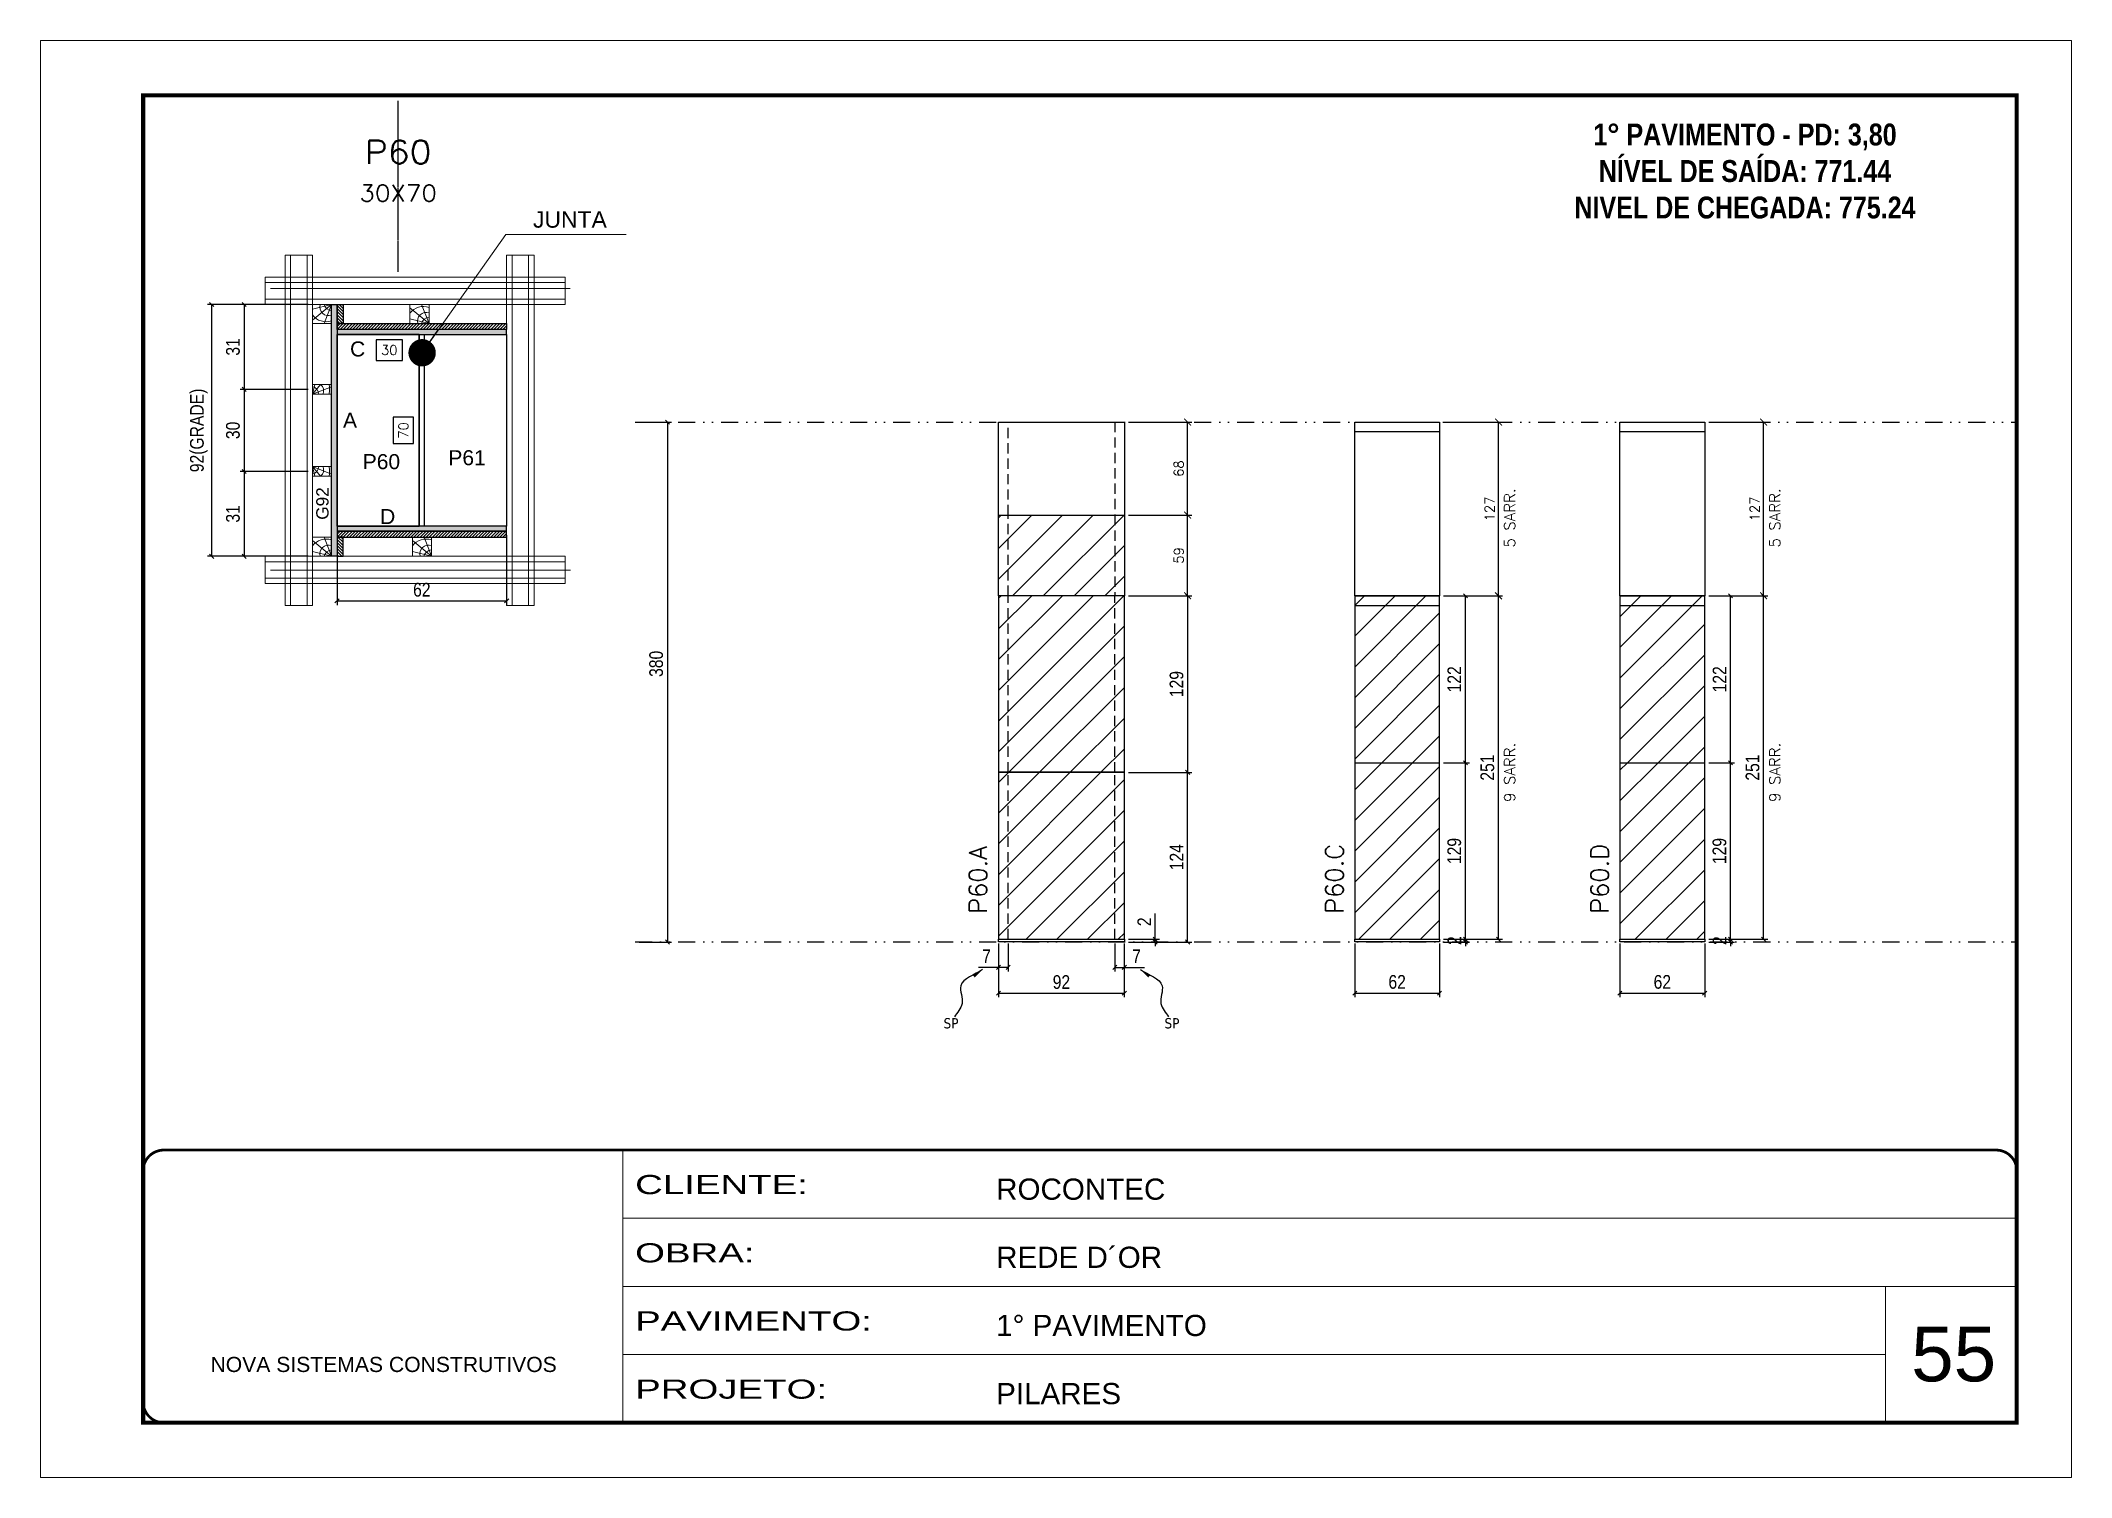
# Model space of a CAD drawing. Extents: x 2949 to 9203, y -16089 to 12527.
# Drawn here: x 6133 to 7618, y -3455 to -2405 of the extents above; entities that cross this region are included whole.
import ezdxf
from ezdxf.enums import TextEntityAlignment as Align

# ---------------------------------------------------------------- set-up
doc = ezdxf.new("R2010")
doc.units = 0
for name, pattern in [('CONTINUO', [0]), ('DASHED', [0.75, 0.5, -0.25]), ('DIVIDE2', [0.625, 0.25, -0.125, 0, -0.125, 0, -0.125]), ('HIDDEN', [0.375, 0.25, -0.125])]:
    doc.linetypes.add(name, pattern=pattern)
for name, color, linetype, lineweight in [('CARIMBO', 255, 'Continuous', 9), ('Folhas', 255, 'Continuous', 9), ('Hachura', 251, 'Continuous', 9), ('Madeira', 126, 'Continuous', 18), ('Perfil Metálico', 224, 'Continuous', 18), ('SARRAFO DE PRESSAO', 251, 'DASHED', 9), ('Texto Seção', 7, 'Continuous', 15)]:
    doc.layers.add(name, color=color, linetype=linetype, lineweight=lineweight)
for name, color, linetype in [('CHAPA', 1, 'Continuous'), ('COTA', 241, 'Continuous'), ('cotas', 4, 'Continuous'), ('MEIO_PONT', 93, 'Continuous'), ('NOMENCLATURA', 7, 'Continuous'), ('Nível', 160, 'Continuous'), ('Painéis', 200, 'Continuous'), ('SARR_2.2x7', 40, 'Continuous'), ('SARRAFO', 251, 'Continuous'), ('Sarrafo de Pressão', 42, 'HIDDEN'), ('texto', 7, 'Continuous'), ('Texto de Titulo', 7, 'Continuous'), ('Texto Qtd Sarr', 242, 'Continuous'), ('TEXTO_GERAL', 7, 'Continuous')]:
    doc.layers.add(name, color=color, linetype=linetype)
doc.styles.add('ARIAL', font='arial.ttf')
doc.styles.add('COTA TECNICA', font='techl___.ttf', dxfattribs={"height": 10})
doc.styles.add('COTA TECNICA 2X', font='techl___.ttf', dxfattribs={"height": 10})
doc.styles.add('COTA TECNICA-50', font='techl___.ttf', dxfattribs={"height": 10})
doc.styles.add('REGUA-120', font='ROMANS.shx', dxfattribs={"height": 15})
doc.styles.add('ROMANC', font='techb___.ttf', dxfattribs={"height": 2.5})
doc.styles.add('ROMANS', font='romans.shx')
doc.styles.add('SANSSERIF', font='sas_____.pfb')
doc.styles.get("Standard").update_dxf_attribs({"font": 'arial.ttf'})
doc.styles.add('Tecnologia', font='')
doc.styles.get('Tecnologia').set_extended_font_data('Forgotten Futurist')
doc.dimstyles.new('3x', dxfattribs={"dimtxt": 10, "dimasz": 5, "dimexe": 7, "dimexo": 5, "dimgap": 4, "dimtad": 1, "dimdec": 4, "dimlfac": 0.333333, "dimdsep": 46, "dimtxsty": 'Standard', "dimblk": 'DOT', "dimcen": 0.09, "dimclrd": 1, "dimclre": 1, "dimclrt": 2, "dimadec": 0, "dimazin": 2, "dimtfac": 1, "dimtdec": 4, "dimtmove": 0, "dimatfit": 3, "dimldrblk": 'DOT', "dimfxl": 1, "dimtolj": 1, "dimtzin": 0, "dimlwd": 9, "dimlwe": 9, "dimarcsym": 0})
doc.dimstyles.new('COTA PAINEL-50', dxfattribs={"dimtxt": 10, "dimasz": 3, "dimexe": 3, "dimexo": 3, "dimgap": 3, "dimtad": 1, "dimdec": 1, "dimzin": 12, "dimdsep": 46, "dimtxsty": 'COTA TECNICA-50', "dimblk1": 'OBLIQUE', "dimblk2": 'OBLIQUE', "dimsah": 1, "dimcen": 0.9, "dimclrd": 4, "dimclre": 4, "dimclrt": 240, "dimadec": 1, "dimazin": 3, "dimtfac": 1, "dimtdec": 1, "dimtmove": 0, "dimatfit": 3, "dimfxl": 1, "dimtolj": 1, "dimtzin": 12, "dimarcsym": 0})
doc.dimstyles.new('Cota Paínel', dxfattribs={"dimtxt": 7, "dimasz": 5, "dimexe": 3, "dimexo": 3, "dimgap": 3, "dimtad": 1, "dimdec": 1, "dimzin": 12, "dimdsep": 46, "dimtxsty": 'ROMANS', "dimblk": 'ARCHTICK', "dimcen": 0, "dimclrd": 4, "dimclre": 4, "dimclrt": 1, "dimadec": 1, "dimazin": 3, "dimtfac": 1, "dimtdec": 1, "dimtmove": 0, "dimatfit": 3, "dimldrblk": 'OBLIQUE', "dimfxl": 1, "dimtolj": 1, "dimtzin": 12, "dimarcsym": 0})
doc.dimstyles.new('PAINEL', dxfattribs={"dimtxt": 10, "dimasz": 3, "dimexe": 3, "dimexo": 3, "dimgap": 3, "dimtad": 1, "dimdec": 1, "dimzin": 12, "dimdsep": 46, "dimtxsty": 'COTA TECNICA', "dimblk1": 'OBLIQUE', "dimblk2": 'OBLIQUE', "dimsah": 1, "dimcen": 0.9, "dimclrd": 4, "dimclre": 4, "dimclrt": 240, "dimadec": 1, "dimazin": 3, "dimtfac": 1, "dimtdec": 1, "dimtmove": 0, "dimatfit": 3, "dimfxl": 1, "dimtolj": 1, "dimtzin": 12, "dimarcsym": 0})
doc.dimstyles.new('SECAO PILAR', dxfattribs={"dimtxt": 10, "dimasz": 3, "dimexe": 3, "dimexo": 3, "dimgap": 3, "dimtad": 1, "dimdec": 1, "dimlfac": 0.5, "dimzin": 12, "dimdsep": 46, "dimtxsty": 'COTA TECNICA 2X', "dimblk1": 'OBLIQUE', "dimblk2": 'OBLIQUE', "dimsah": 1, "dimcen": 0.9, "dimclrd": 256, "dimclre": 256, "dimclrt": 256, "dimadec": 1, "dimazin": 3, "dimtfac": 1, "dimtdec": 1, "dimtmove": 0, "dimatfit": 3, "dimfxl": 1, "dimtolj": 1, "dimtzin": 12, "dimarcsym": 0})
doc.dimstyles.new('SECÇÃO 2', dxfattribs={"dimtxt": 7, "dimasz": 6, "dimexe": 0.18, "dimexo": 2, "dimgap": -4, "dimtad": 3, "dimdec": 1, "dimlfac": 0.5, "dimzin": 12, "dimdsep": 46, "dimtxsty": 'ROMANS', "dimblk": 'ARCHTICK', "dimcen": 0.09, "dimse1": 1, "dimse2": 1, "dimsd1": 1, "dimsd2": 1, "dimclrd": 180, "dimclre": 5, "dimclrt": 1, "dimadec": 0, "dimazin": 3, "dimtfac": 1, "dimtdec": 1, "dimtofl": 0, "dimtmove": 0, "dimatfit": 3, "dimldrblk": 'ARCHTICK', "dimfxl": 1, "dimtolj": 1, "dimtzin": 0, "dimarcsym": 0})
doc.dimstyles.get("Standard").update_dxf_attribs({"dimtxt": 0.18, "dimasz": 0.18, "dimexe": 0.18, "dimexo": 0.0625, "dimgap": 0.09, "dimtad": 0, "dimtih": 1, "dimtoh": 1, "dimdec": 4, "dimzin": 0, "dimdsep": 46, "dimtxsty": 'Standard', "dimcen": 0.09, "dimadec": 0, "dimazin": 0, "dimtfac": 1, "dimtdec": 4, "dimtofl": 0, "dimtmove": 0, "dimatfit": 3, "dimfxl": 1, "dimtolj": 1, "dimtzin": 0, "dimarcsym": 0})
pattern_1 = [(45, (-124317.403, -31902.071), (-11.2253202, 11.2253202), [])]
pattern_2 = [(45, (-124612.854, -31902.071), (-11.2253202, 11.2253202), [])]

msp = doc.modelspace()

# ---------------------------------------------------------------- texts
at = {"color": 0, "linetype": 'Continuous', "ltscale": 5, "style": 'ARIAL'}
msp.add_text('JUNTA', height=12, dxfattribs=at).set_placement((6492.58, -2541.44))
at = {"layer": 'CARIMBO', "style": 'ARIAL'}
msp.add_text('55', height=40, dxfattribs=at).set_placement((7500.39, -3384.6))
at = {"layer": 'NOMENCLATURA', "color": 2, "insert": (7378.86, -2438.68), "char_height": 16, "attachment_point": 2, "style": 'ROMANC'}
msp.add_mtext_dynamic_manual_height_columns('\\P1° PAVIMENTO - PD: 3,80\\PNÍVEL DE SAÍDA: 771.44\\PNIVEL DE CHEGADA: 775.24', width=300.2766, gutter_width=1, heights=[0], dxfattribs=at)
at = {"layer": 'texto', "color": 0, "char_height": 7.5, "attachment_point": 5}
for insert in [(6798.27, -3122.95), (6959.83, -3122.95)]:
    msp.add_mtext('{\\fTahoma|b0|i0|c0|p34;\\C4;SP}', dxfattribs=dict(at, insert=insert))
at = {"layer": 'Texto Seção', "linetype": 'Continuous', "style": 'ROMANS'}
for s, p in [('5 SARR.', (7210.76, -2775.2)), ('5 SARR.', (7404.69, -2775.2)), ('9 SARR.', (7210.76, -2961.09)), ('9 SARR.', (7404.69, -2961.09))]:
    msp.add_text(s, height=8, rotation=90, dxfattribs=at).set_placement(p)
at = {"layer": 'Texto Seção', "char_height": 13, "width": 285.3299, "attachment_point": 7, "rotation": 90, "style": 'REGUA-120'}
for s, insert in [('P60.A', (6824.5, -3042.99)), ('P60.C', (7085.16, -3042.99)), ('P60.D', (7279.09, -3042.99))]:
    msp.add_mtext(s, dxfattribs=dict(at, insert=insert))
at = {"layer": 'TEXTO_GERAL', "style": 'ARIAL'}
for s, p in [('C', (6364.35, -2630.06)), ('A', (6358.79, -2682.12)), ('P60', (6381.75, -2712.42)), ('P61', (6444.37, -2709.54)), ('D', (6386.33, -2752.56))]:
    msp.add_text(s, height=11, dxfattribs=at).set_placement(p, align=Align.MIDDLE_CENTER)
at = {"layer": 'TEXTO_GERAL', "color": 0, "linetype": 'Continuous', "style": 'SANSSERIF'}
msp.add_text('G92', height=9, rotation=90, dxfattribs=at).set_placement((6338.6, -2754.9), align=Align.MIDDLE_LEFT)

# ---------------------------------------------------------------- blocks, each defined once
blk = doc.blocks.new('9999999999')
at = {"color": 30, "linetype": 'CONTINUO'}
for p, q in [((98564.6, 34230.2), (98564.6, 34429.4)), ((98564.6, 34379.6), (99584, 34379.6)), ((98564.6, 34329.8), (99488, 34329.8)), ((99584, 34329.8), (99488, 34329.8)), ((99488, 34329.8), (99488, 34230.2)), ((98564.6, 34280), (99488, 34280))]:
    blk.add_line(p, q, dxfattribs=at)
at = {"color": 30, "linetype": 'CONTINUO', "const_width": 2}
blk.add_lwpolyline([(99584, 34230.2), (99584, 34414.4, 0.414214), (99569, 34429.4), (98229, 34429.4, 0.414214), (98214, 34414.4), (98214, 34245.2, 0.414214), (98229, 34230.2), (99584, 34230.2)], format="xyb", dxfattribs=at)
at = {"layer": 'Folhas'}
blk.add_lwpolyline([(98139, 34190.2), (99624, 34190.2), (99624, 35240.2), (98139, 35240.2)], close=True, dxfattribs=at)
at = {"layer": 'Folhas', "color": 30, "const_width": 3}
blk.add_lwpolyline([(98214, 34230.2), (99584, 34230.2), (99584, 35200.2), (98214, 35200.2)], close=True, dxfattribs=at)
at = {"color": 7, "linetype": 'Continuous', "ltscale": 5, "style": 'ARIAL'}
for s, height, p in [('ROCONTEC', 15.48, (98837.7, 34393.1)), ('REDE D´OR', 15.48, (98837.7, 34343.3)), ('1° PAVIMENTO', 15.483, (98837.7, 34293.5)), ('NOVA SISTEMAS CONSTRUTIVOS', 11.059, (98263.2, 34267.2)), ('PILARES', 15.48, (98837.7, 34243.7))]:
    blk.add_text(s, height=height, dxfattribs=at).set_placement(p)
at = {"layer": 'Folhas', "color": 7, "style": 'Tecnologia', "width": 1.5}
for s, p in [('CLIENTE:', (98573.7, 34397.2)), ('OBRA:', (98573.7, 34347.3)), ('PAVIMENTO:', (98573.7, 34297.5)), ('PROJETO:', (98573.7, 34247.7))]:
    blk.add_text(s, height=14, dxfattribs=at).set_placement(p)
blk = doc.blocks.new('titulo1')
at = {"layer": 'Defpoints', "color": 252, "linetype": 'HIDDEN', "ltscale": 2}
blk.add_line((0, 0), (0, 125), dxfattribs=at)
at = {"layer": 'Defpoints', "style": 'ROMANS', "oblique": 15}
blk.add_attdef('FOLHA', text='', height=10, dxfattribs=at).set_placement((0, 15.6), align=Align.MIDDLE_CENTER)
at = {"layer": 'Texto Qtd Sarr', "color": 3, "style": 'ROMANS', "oblique": 15}
for tag, height, p in [('TITULO', 17, (0, 71.4)), ('SEÇÃO', 12, (0, 41.5))]:
    blk.add_attdef(tag, text='', height=height, dxfattribs=at).set_placement(p, align=Align.MIDDLE_CENTER)
blk = doc.blocks.new('_Oblique')
at = {"color": 0, "linetype": 'ByBlock', "lineweight": -2}
blk.add_line((-0.5, -0.5), (0.5, 0.5), dxfattribs=at)
blk = doc.blocks.new('*D2049')
at = {"layer": 'cotas', "color": 4, "linetype": 'ByBlock', "lineweight": -2, "transparency": 16777216}
for p, q in [((6570.2, -2683.5), (6593.9, -2683.5)), ((6590.9, -2683.5), (6590.9, -3063.5)), ((6570.2, -3063.5), (6593.9, -3063.5))]:
    blk.add_line(p, q, dxfattribs=at)
at = {"layer": 'Defpoints', "color": 0, "linetype": 'ByBlock', "transparency": 16777216}
for p in [(6567.2, -2683.5), (6567.2, -3063.5), (6590.9, -3063.5)]:
    blk.add_point(p, dxfattribs=at)
at = {"layer": 'cotas', "color": 4, "linetype": 'ByBlock', "lineweight": -2, "transparency": 16777216, "xscale": 3, "yscale": 3, "zscale": 3}
for p, rotation in [((6590.9, -2683.5), 90), ((6590.9, -3063.5), 270)]:
    blk.add_blockref('_Oblique', p, dxfattribs=dict(at, rotation=rotation))
at = {"layer": 'cotas', "color": 240, "linetype": 'ByBlock', "transparency": 16777216, "insert": (6582.7, -2860.2), "char_height": 10, "attachment_point": 5, "rotation": 90, "style": 'COTA TECNICA'}
blk.add_mtext('\\A1;380', dxfattribs=at)
blk = doc.blocks.new('*D2032')
at = {"layer": 'COTA', "color": 4, "lineweight": -2, "transparency": 16777216}
for p, q in [((6833, -3064.5), (6833, -3103.9)), ((6925, -3064.5), (6925, -3103.9)), ((6833, -3100.9), (6925, -3100.9))]:
    blk.add_line(p, q, dxfattribs=at)
at = {"layer": 'Defpoints', "color": 0, "transparency": 16777216}
for p in [(6833, -3061.5), (6925, -3061.5), (6925, -3100.9)]:
    blk.add_point(p, dxfattribs=at)
at = {"layer": 'COTA', "color": 4, "lineweight": -2, "transparency": 16777216, "xscale": 3, "yscale": 3, "zscale": 3, "rotation": 180}
blk.add_blockref('_Oblique', (6833, -3100.9), dxfattribs=at)
at = {"layer": 'COTA', "color": 4, "lineweight": -2, "transparency": 16777216, "xscale": 3, "yscale": 3, "zscale": 3}
blk.add_blockref('_Oblique', (6925, -3100.9), dxfattribs=at)
at = {"layer": 'COTA', "color": 240, "transparency": 16777216, "insert": (6879, -3092.8), "char_height": 10, "attachment_point": 5, "style": 'COTA TECNICA'}
blk.add_mtext('\\A1;92', dxfattribs=at)
blk = doc.blocks.new('*D2033')
at = {"layer": 'COTA', "color": 4, "lineweight": -2, "transparency": 16777216}
for p, q in [((6833, -3066.5), (6833, -3085)), ((6840, -3064.5), (6840, -3085)), ((6833, -3082), (6818.3, -3082)), ((6840, -3082), (6833, -3082))]:
    blk.add_line(p, q, dxfattribs=at)
at = {"layer": 'Defpoints', "color": 0, "transparency": 16777216}
for p in [(6833, -3063.5), (6840, -3061.5), (6833, -3082)]:
    blk.add_point(p, dxfattribs=at)
at = {"layer": 'COTA', "color": 4, "lineweight": -2, "transparency": 16777216, "xscale": 3, "yscale": 3, "zscale": 3, "rotation": 180}
blk.add_blockref('_Oblique', (6833, -3082), dxfattribs=at)
at = {"layer": 'COTA', "color": 4, "lineweight": -2, "transparency": 16777216, "xscale": 3, "yscale": 3, "zscale": 3}
blk.add_blockref('_Oblique', (6840, -3082), dxfattribs=at)
at = {"layer": 'COTA', "color": 240, "transparency": 16777216, "insert": (6824.2, -3073.9), "char_height": 10, "attachment_point": 5, "style": 'COTA TECNICA-50'}
blk.add_mtext('\\A1;7', dxfattribs=at)
blk = doc.blocks.new('*D2035')
at = {"layer": 'COTA', "color": 4, "lineweight": -2, "transparency": 16777216}
for p, q in [((6918, -3064.5), (6918, -3085)), ((6925, -3066.5), (6925, -3085)), ((6918, -3082), (6925, -3082)), ((6925, -3082), (6939.8, -3082))]:
    blk.add_line(p, q, dxfattribs=at)
at = {"layer": 'Defpoints', "color": 0, "transparency": 16777216}
for p in [(6918, -3061.5), (6925, -3063.5), (6925, -3082)]:
    blk.add_point(p, dxfattribs=at)
at = {"layer": 'COTA', "color": 4, "lineweight": -2, "transparency": 16777216, "xscale": 3, "yscale": 3, "zscale": 3, "rotation": 180}
blk.add_blockref('_Oblique', (6918, -3082), dxfattribs=at)
at = {"layer": 'COTA', "color": 4, "lineweight": -2, "transparency": 16777216, "xscale": 3, "yscale": 3, "zscale": 3}
blk.add_blockref('_Oblique', (6925, -3082), dxfattribs=at)
at = {"layer": 'COTA', "color": 240, "transparency": 16777216, "insert": (6933.9, -3073.9), "char_height": 10, "attachment_point": 5, "style": 'COTA TECNICA-50'}
blk.add_mtext('\\A1;7', dxfattribs=at)
blk = doc.blocks.new('*D2036')
at = {"layer": 'COTA', "color": 4, "lineweight": -2, "transparency": 16777216}
for p, q in [((6928, -2939.5), (6974.3, -2939.5)), ((6971.3, -3063.5), (6971.3, -2939.5)), ((6928, -3063.5), (6974.3, -3063.5))]:
    blk.add_line(p, q, dxfattribs=at)
at = {"layer": 'Defpoints', "color": 0, "transparency": 16777216}
for p in [(6925, -2939.5), (6971.3, -2939.5), (6925, -3063.5)]:
    blk.add_point(p, dxfattribs=at)
at = {"layer": 'COTA', "color": 4, "lineweight": -2, "transparency": 16777216, "xscale": 3, "yscale": 3, "zscale": 3}
for p, rotation in [((6971.3, -2939.5), 90), ((6971.3, -3063.5), 270)]:
    blk.add_blockref('_Oblique', p, dxfattribs=dict(at, rotation=rotation))
at = {"layer": 'COTA', "color": 240, "transparency": 16777216, "insert": (6963.2, -3001.5), "char_height": 10, "attachment_point": 5, "rotation": 90, "style": 'COTA TECNICA-50'}
blk.add_mtext('\\A1;124', dxfattribs=at)
blk = doc.blocks.new('*D2037')
at = {"layer": 'COTA', "color": 4, "lineweight": -2, "transparency": 16777216}
for p, q in [((6947.6, -3061.5), (6947.6, -3042.7)), ((6928, -3061.5), (6950.6, -3061.5)), ((6928, -3063.5), (6950.6, -3063.5)), ((6947.6, -3063.5), (6947.6, -3061.5)), ((6947.6, -3063.5), (6947.6, -3066.5))]:
    blk.add_line(p, q, dxfattribs=at)
at = {"layer": 'Defpoints', "color": 0, "transparency": 16777216}
for p in [(6925, -3061.5), (6925, -3063.5), (6947.6, -3063.5)]:
    blk.add_point(p, dxfattribs=at)
at = {"layer": 'COTA', "color": 4, "lineweight": -2, "transparency": 16777216, "xscale": 3, "yscale": 3, "zscale": 3}
for p, rotation in [((6947.6, -3061.5), 270), ((6947.6, -3063.5), 90)]:
    blk.add_blockref('_Oblique', p, dxfattribs=dict(at, rotation=rotation))
at = {"layer": 'COTA', "color": 240, "transparency": 16777216, "insert": (6939.6, -3048.7), "char_height": 10, "attachment_point": 5, "rotation": 90, "style": 'COTA TECNICA-50'}
blk.add_mtext('\\A1;2', dxfattribs=at)
blk = doc.blocks.new('*D2038')
at = {"layer": 'COTA', "color": 4, "linetype": 'ByBlock', "lineweight": -2, "transparency": 16777216}
for p, q in [((6928, -2810.5), (6974.3, -2810.5)), ((6971.3, -2810.5), (6971.3, -2939.5)), ((6928, -2939.5), (6974.3, -2939.5))]:
    blk.add_line(p, q, dxfattribs=at)
at = {"layer": 'Defpoints', "color": 0, "linetype": 'ByBlock', "transparency": 16777216}
for p in [(6925, -2810.5), (6925, -2939.5), (6971.3, -2939.5)]:
    blk.add_point(p, dxfattribs=at)
at = {"layer": 'COTA', "color": 4, "linetype": 'ByBlock', "lineweight": -2, "transparency": 16777216, "xscale": 3, "yscale": 3, "zscale": 3}
for p, rotation in [((6971.3, -2810.5), 90), ((6971.3, -2939.5), 270)]:
    blk.add_blockref('_Oblique', p, dxfattribs=dict(at, rotation=rotation))
at = {"layer": 'COTA', "color": 240, "linetype": 'ByBlock', "transparency": 16777216, "insert": (6963.2, -2875), "char_height": 10, "attachment_point": 5, "rotation": 90, "style": 'COTA TECNICA'}
blk.add_mtext('\\A1;129', dxfattribs=at)
blk = doc.blocks.new('*D2039')
at = {"layer": 'COTA', "color": 4, "lineweight": -2, "transparency": 16777216}
for p, q in [((7093.5, -3064.5), (7093.5, -3103.8)), ((7155.5, -3064.5), (7155.5, -3103.8)), ((7093.5, -3100.8), (7155.5, -3100.8))]:
    blk.add_line(p, q, dxfattribs=at)
at = {"layer": 'Defpoints', "color": 0, "transparency": 16777216}
for p in [(7093.5, -3061.5), (7155.5, -3061.5), (7155.5, -3100.8)]:
    blk.add_point(p, dxfattribs=at)
at = {"layer": 'COTA', "color": 4, "lineweight": -2, "transparency": 16777216, "xscale": 3, "yscale": 3, "zscale": 3, "rotation": 180}
blk.add_blockref('_Oblique', (7093.5, -3100.8), dxfattribs=at)
at = {"layer": 'COTA', "color": 4, "lineweight": -2, "transparency": 16777216, "xscale": 3, "yscale": 3, "zscale": 3}
blk.add_blockref('_Oblique', (7155.5, -3100.8), dxfattribs=at)
at = {"layer": 'COTA', "color": 240, "transparency": 16777216, "insert": (7124.5, -3092.7), "char_height": 10, "attachment_point": 5, "style": 'COTA TECNICA'}
blk.add_mtext('\\A1;62', dxfattribs=at)
blk = doc.blocks.new('*D2040')
at = {"layer": 'COTA', "color": 4, "lineweight": -2, "transparency": 16777216}
for p, q in [((7174.4, -3061.5), (7174.4, -3058.5)), ((7158.5, -3061.5), (7177.4, -3061.5)), ((7158.5, -3063.5), (7177.4, -3063.5)), ((7174.4, -3063.5), (7174.4, -3061.5)), ((7174.4, -3063.5), (7174.4, -3066.5))]:
    blk.add_line(p, q, dxfattribs=at)
at = {"layer": 'Defpoints', "color": 0, "transparency": 16777216}
for p in [(7155.5, -3061.5), (7155.5, -3063.5), (7174.4, -3061.5)]:
    blk.add_point(p, dxfattribs=at)
at = {"layer": 'COTA', "color": 4, "lineweight": -2, "transparency": 16777216, "xscale": 3, "yscale": 3, "zscale": 3}
for p, rotation in [((7174.4, -3061.5), 270), ((7174.4, -3063.5), 90)]:
    blk.add_blockref('_Oblique', p, dxfattribs=dict(at, rotation=rotation))
at = {"layer": 'COTA', "color": 240, "transparency": 16777216, "insert": (7166.4, -3062.5), "char_height": 10, "attachment_point": 5, "rotation": 90, "style": 'COTA TECNICA-50'}
blk.add_mtext('\\A1;2', dxfattribs=at)
blk = doc.blocks.new('*D2052')
at = {"layer": 'COTA', "color": 4, "linetype": 'ByBlock', "lineweight": -2, "transparency": 16777216}
for p, q in [((7158.5, -2810.5), (7201.6, -2810.5)), ((7198.6, -3061.5), (7198.6, -2810.5)), ((7158.5, -3061.5), (7201.6, -3061.5))]:
    blk.add_line(p, q, dxfattribs=at)
at = {"layer": 'Defpoints', "color": 0, "linetype": 'ByBlock', "transparency": 16777216}
for p in [(7155.5, -2810.5), (7198.6, -2810.5), (7155.5, -3061.5)]:
    blk.add_point(p, dxfattribs=at)
at = {"layer": 'COTA', "color": 4, "linetype": 'ByBlock', "lineweight": -2, "transparency": 16777216, "xscale": 3, "yscale": 3, "zscale": 3}
for p, rotation in [((7198.6, -2810.5), 90), ((7198.6, -3061.5), 270)]:
    blk.add_blockref('_Oblique', p, dxfattribs=dict(at, rotation=rotation))
at = {"layer": 'COTA', "color": 240, "linetype": 'ByBlock', "transparency": 16777216, "insert": (7190.5, -2936), "char_height": 10, "attachment_point": 5, "rotation": 90, "style": 'COTA TECNICA'}
blk.add_mtext('\\A1;251', dxfattribs=at)
blk = doc.blocks.new('*D2053')
at = {"layer": 'COTA', "color": 4, "linetype": 'ByBlock', "lineweight": -2, "transparency": 16777216}
for p, q in [((7158.5, -2932.5), (7177.4, -2932.5)), ((7174.4, -3061.5), (7174.4, -2932.5)), ((7158.5, -3061.5), (7177.4, -3061.5))]:
    blk.add_line(p, q, dxfattribs=at)
at = {"layer": 'Defpoints', "color": 0, "linetype": 'ByBlock', "transparency": 16777216}
for p in [(7155.5, -2932.5), (7174.4, -2932.5), (7155.5, -3061.5)]:
    blk.add_point(p, dxfattribs=at)
at = {"layer": 'COTA', "color": 4, "linetype": 'ByBlock', "lineweight": -2, "transparency": 16777216, "xscale": 3, "yscale": 3, "zscale": 3}
for p, rotation in [((7174.4, -2932.5), 90), ((7174.4, -3061.5), 270)]:
    blk.add_blockref('_Oblique', p, dxfattribs=dict(at, rotation=rotation))
at = {"layer": 'COTA', "color": 240, "linetype": 'ByBlock', "transparency": 16777216, "insert": (7166.3, -2997), "char_height": 10, "attachment_point": 5, "rotation": 90, "style": 'COTA TECNICA'}
blk.add_mtext('\\A1;129', dxfattribs=at)
blk = doc.blocks.new('*D2054')
at = {"layer": 'COTA', "color": 4, "linetype": 'ByBlock', "lineweight": -2, "transparency": 16777216}
for p, q in [((7158.5, -2810.5), (7177.4, -2810.5)), ((7174.4, -2932.5), (7174.4, -2810.5)), ((7158.5, -2932.5), (7177.4, -2932.5))]:
    blk.add_line(p, q, dxfattribs=at)
at = {"layer": 'Defpoints', "color": 0, "linetype": 'ByBlock', "transparency": 16777216}
for p in [(7155.5, -2810.5), (7174.4, -2810.5), (7155.5, -2932.5)]:
    blk.add_point(p, dxfattribs=at)
at = {"layer": 'COTA', "color": 4, "linetype": 'ByBlock', "lineweight": -2, "transparency": 16777216, "xscale": 3, "yscale": 3, "zscale": 3}
for p, rotation in [((7174.4, -2810.5), 90), ((7174.4, -2932.5), 270)]:
    blk.add_blockref('_Oblique', p, dxfattribs=dict(at, rotation=rotation))
at = {"layer": 'COTA', "color": 240, "linetype": 'ByBlock', "transparency": 16777216, "insert": (7166.3, -2871.5), "char_height": 10, "attachment_point": 5, "rotation": 90, "style": 'COTA TECNICA'}
blk.add_mtext('\\A1;122', dxfattribs=at)
blk = doc.blocks.new('*D2041')
at = {"layer": 'COTA', "color": 4, "lineweight": -2, "transparency": 16777216}
for p, q in [((7287.4, -3064.5), (7287.4, -3103.8)), ((7349.4, -3064.5), (7349.4, -3103.8)), ((7287.4, -3100.8), (7349.4, -3100.8))]:
    blk.add_line(p, q, dxfattribs=at)
at = {"layer": 'Defpoints', "color": 0, "transparency": 16777216}
for p in [(7287.4, -3061.5), (7349.4, -3061.5), (7349.4, -3100.8)]:
    blk.add_point(p, dxfattribs=at)
at = {"layer": 'COTA', "color": 4, "lineweight": -2, "transparency": 16777216, "xscale": 3, "yscale": 3, "zscale": 3, "rotation": 180}
blk.add_blockref('_Oblique', (7287.4, -3100.8), dxfattribs=at)
at = {"layer": 'COTA', "color": 4, "lineweight": -2, "transparency": 16777216, "xscale": 3, "yscale": 3, "zscale": 3}
blk.add_blockref('_Oblique', (7349.4, -3100.8), dxfattribs=at)
at = {"layer": 'COTA', "color": 240, "transparency": 16777216, "insert": (7318.4, -3092.7), "char_height": 10, "attachment_point": 5, "style": 'COTA TECNICA'}
blk.add_mtext('\\A1;62', dxfattribs=at)
blk = doc.blocks.new('*D2042')
at = {"layer": 'COTA', "color": 4, "lineweight": -2, "transparency": 16777216}
for p, q in [((7368.3, -3061.5), (7368.3, -3058.5)), ((7352.4, -3061.5), (7371.3, -3061.5)), ((7352.4, -3063.5), (7371.3, -3063.5)), ((7368.3, -3063.5), (7368.3, -3061.5)), ((7368.3, -3063.5), (7368.3, -3066.5))]:
    blk.add_line(p, q, dxfattribs=at)
at = {"layer": 'Defpoints', "color": 0, "transparency": 16777216}
for p in [(7349.4, -3061.5), (7349.4, -3063.5), (7368.3, -3061.5)]:
    blk.add_point(p, dxfattribs=at)
at = {"layer": 'COTA', "color": 4, "lineweight": -2, "transparency": 16777216, "xscale": 3, "yscale": 3, "zscale": 3}
for p, rotation in [((7368.3, -3061.5), 270), ((7368.3, -3063.5), 90)]:
    blk.add_blockref('_Oblique', p, dxfattribs=dict(at, rotation=rotation))
at = {"layer": 'COTA', "color": 240, "transparency": 16777216, "insert": (7360.3, -3062.5), "char_height": 10, "attachment_point": 5, "rotation": 90, "style": 'COTA TECNICA-50'}
blk.add_mtext('\\A1;2', dxfattribs=at)
blk = doc.blocks.new('*D2055')
at = {"layer": 'COTA', "color": 4, "linetype": 'ByBlock', "lineweight": -2, "transparency": 16777216}
for p, q in [((7352.4, -2810.5), (7395.5, -2810.5)), ((7392.5, -3061.5), (7392.5, -2810.5)), ((7352.4, -3061.5), (7395.5, -3061.5))]:
    blk.add_line(p, q, dxfattribs=at)
at = {"layer": 'Defpoints', "color": 0, "linetype": 'ByBlock', "transparency": 16777216}
for p in [(7349.4, -2810.5), (7392.5, -2810.5), (7349.4, -3061.5)]:
    blk.add_point(p, dxfattribs=at)
at = {"layer": 'COTA', "color": 4, "linetype": 'ByBlock', "lineweight": -2, "transparency": 16777216, "xscale": 3, "yscale": 3, "zscale": 3}
for p, rotation in [((7392.5, -2810.5), 90), ((7392.5, -3061.5), 270)]:
    blk.add_blockref('_Oblique', p, dxfattribs=dict(at, rotation=rotation))
at = {"layer": 'COTA', "color": 240, "linetype": 'ByBlock', "transparency": 16777216, "insert": (7384.4, -2936), "char_height": 10, "attachment_point": 5, "rotation": 90, "style": 'COTA TECNICA'}
blk.add_mtext('\\A1;251', dxfattribs=at)
blk = doc.blocks.new('*D2056')
at = {"layer": 'COTA', "color": 4, "linetype": 'ByBlock', "lineweight": -2, "transparency": 16777216}
for p, q in [((7352.4, -2932.5), (7371.3, -2932.5)), ((7368.3, -3061.5), (7368.3, -2932.5)), ((7352.4, -3061.5), (7371.3, -3061.5))]:
    blk.add_line(p, q, dxfattribs=at)
at = {"layer": 'Defpoints', "color": 0, "linetype": 'ByBlock', "transparency": 16777216}
for p in [(7349.4, -2932.5), (7368.3, -2932.5), (7349.4, -3061.5)]:
    blk.add_point(p, dxfattribs=at)
at = {"layer": 'COTA', "color": 4, "linetype": 'ByBlock', "lineweight": -2, "transparency": 16777216, "xscale": 3, "yscale": 3, "zscale": 3}
for p, rotation in [((7368.3, -2932.5), 90), ((7368.3, -3061.5), 270)]:
    blk.add_blockref('_Oblique', p, dxfattribs=dict(at, rotation=rotation))
at = {"layer": 'COTA', "color": 240, "linetype": 'ByBlock', "transparency": 16777216, "insert": (7360.2, -2997), "char_height": 10, "attachment_point": 5, "rotation": 90, "style": 'COTA TECNICA'}
blk.add_mtext('\\A1;129', dxfattribs=at)
blk = doc.blocks.new('*D2057')
at = {"layer": 'COTA', "color": 4, "linetype": 'ByBlock', "lineweight": -2, "transparency": 16777216}
for p, q in [((7352.4, -2810.5), (7371.3, -2810.5)), ((7368.3, -2932.5), (7368.3, -2810.5)), ((7352.4, -2932.5), (7371.3, -2932.5))]:
    blk.add_line(p, q, dxfattribs=at)
at = {"layer": 'Defpoints', "color": 0, "linetype": 'ByBlock', "transparency": 16777216}
for p in [(7349.4, -2810.5), (7368.3, -2810.5), (7349.4, -2932.5)]:
    blk.add_point(p, dxfattribs=at)
at = {"layer": 'COTA', "color": 4, "linetype": 'ByBlock', "lineweight": -2, "transparency": 16777216, "xscale": 3, "yscale": 3, "zscale": 3}
for p, rotation in [((7368.3, -2810.5), 90), ((7368.3, -2932.5), 270)]:
    blk.add_blockref('_Oblique', p, dxfattribs=dict(at, rotation=rotation))
at = {"layer": 'COTA', "color": 240, "linetype": 'ByBlock', "transparency": 16777216, "insert": (7360.3, -2871.5), "char_height": 10, "attachment_point": 5, "rotation": 90, "style": 'COTA TECNICA'}
blk.add_mtext('\\A1;122', dxfattribs=at)
blk = doc.blocks.new('*D2043')
at = {"layer": 'COTA', "color": 180, "lineweight": -2, "transparency": 16777216}
for p, q in [((6405.3, -2679.9), (6390.3, -2679.9)), ((6390.3, -2679.9), (6390.3, -2699.2)), ((6405.3, -2699.2), (6405.3, -2679.9)), ((6390.3, -2699.2), (6405.3, -2699.2))]:
    blk.add_line(p, q, dxfattribs=at)
at = {"layer": 'Defpoints', "color": 0, "transparency": 16777216}
for p in [(6349.3, -2619.6), (6349.3, -2759.6), (6409.3, -2759.6)]:
    blk.add_point(p, dxfattribs=at)
at = {"layer": 'COTA', "color": 1, "transparency": 16777216, "insert": (6397.8, -2689.6), "char_height": 7, "attachment_point": 5, "rotation": 90, "style": 'ROMANS'}
blk.add_mtext('\\A1;70', dxfattribs=at)
blk = doc.blocks.new('_ArchTick')
at = {"color": 0, "linetype": 'ByBlock', "const_width": 0.15}
blk.add_lwpolyline([(-0.5, -0.5), (0.5, 0.5)], dxfattribs=at)
blk = doc.blocks.new('*D2044')
at = {"layer": 'COTA', "color": 180, "lineweight": -2, "transparency": 16777216}
for p, q in [((6397.2, -2623.4), (6377.8, -2623.4)), ((6377.8, -2623.4), (6377.8, -2638.4)), ((6397.2, -2638.4), (6397.2, -2623.4)), ((6377.8, -2638.4), (6397.2, -2638.4))]:
    blk.add_line(p, q, dxfattribs=at)
at = {"layer": 'Defpoints', "color": 0, "transparency": 16777216}
for p in [(6349.3, -2619.6), (6409.3, -2619.6), (6409.3, -2642.4)]:
    blk.add_point(p, dxfattribs=at)
at = {"layer": 'COTA', "color": 1, "transparency": 16777216, "insert": (6387.5, -2630.9), "char_height": 7, "attachment_point": 5, "style": 'ROMANS'}
blk.add_mtext('\\A1;30', dxfattribs=at)
blk = doc.blocks.new('*D2045')
at = {"layer": 'COTA', "lineweight": -2, "transparency": 16777216}
for p, q in [((6328.3, -2597.6), (6254.6, -2597.6)), ((6257.6, -2597.6), (6257.6, -2781.6)), ((6328.3, -2781.6), (6254.6, -2781.6))]:
    blk.add_line(p, q, dxfattribs=at)
at = {"layer": 'Defpoints', "color": 0, "transparency": 16777216}
for p in [(6331.3, -2597.6), (6257.6, -2781.6), (6331.3, -2781.6)]:
    blk.add_point(p, dxfattribs=at)
at = {"layer": 'COTA', "lineweight": -2, "transparency": 16777216, "xscale": 3, "yscale": 3, "zscale": 3}
for p, rotation in [((6257.6, -2597.6), 90), ((6257.6, -2781.6), 270)]:
    blk.add_blockref('_Oblique', p, dxfattribs=dict(at, rotation=rotation))
at = {"layer": 'COTA', "transparency": 16777216, "insert": (6248.3, -2689.6), "char_height": 10, "attachment_point": 5, "rotation": 90, "style": 'COTA TECNICA 2X'}
blk.add_mtext('\\A1;92(GRADE)', dxfattribs=at)
blk = doc.blocks.new('*D2046')
at = {"layer": 'COTA', "lineweight": -2, "transparency": 16777216}
for p, q in [((6328.3, -2719.6), (6278.4, -2719.6)), ((6281.4, -2719.6), (6281.4, -2781.6)), ((6328.3, -2781.6), (6278.4, -2781.6))]:
    blk.add_line(p, q, dxfattribs=at)
at = {"layer": 'Defpoints', "color": 0, "transparency": 16777216}
for p in [(6331.3, -2719.6), (6281.4, -2781.6), (6331.3, -2781.6)]:
    blk.add_point(p, dxfattribs=at)
at = {"layer": 'COTA', "lineweight": -2, "transparency": 16777216, "xscale": 3, "yscale": 3, "zscale": 3}
for p, rotation in [((6281.4, -2719.6), 90), ((6281.4, -2781.6), 270)]:
    blk.add_blockref('_Oblique', p, dxfattribs=dict(at, rotation=rotation))
at = {"layer": 'COTA', "transparency": 16777216, "insert": (6273.2, -2750.6), "char_height": 10, "attachment_point": 5, "rotation": 90, "style": 'COTA TECNICA 2X'}
blk.add_mtext('\\A1;31', dxfattribs=at)
blk = doc.blocks.new('PONTALETE')
at = {"layer": 'Madeira'}
for q in [(2.71, 7), (7, 5.76), (7, 1.74)]:
    blk.add_line((0, 0), q, dxfattribs=at)
blk.add_lwpolyline([(0, 0), (7, 0), (7, 7), (0, 7)], close=True, dxfattribs=at)
for centre, radius, start, end in [((2.04, 0.06), 6.23, 37.28179, 109.09128), ((1.09, 0.9), 3.19, 343.60304, 109.98471), ((-0.21, -0.78), 3.09, 14.63219, 86.0383)]:
    blk.add_arc(centre, radius, start, end, dxfattribs=at)
blk = doc.blocks.new('MEIO PONTALETE')
at = {"layer": 'Madeira'}
for q in [(2.71, 7), (3.5, 2.88), (3.5, 0.87)]:
    blk.add_line((0, 0), q, dxfattribs=at)
blk.add_lwpolyline([(0, 0), (3.5, 0), (3.5, 7), (0, 7)], close=True, dxfattribs=at)
for centre, radius, start, end in [((2.04, 0.06), 6.23, 76.44987, 109.09128), ((1.09, 0.9), 3.19, 40.90626, 109.98471), ((-0.21, -0.78), 3.09, 14.63219, 86.0383)]:
    blk.add_arc(centre, radius, start, end, dxfattribs=at)
blk = doc.blocks.new('*D2047')
at = {"layer": 'COTA', "lineweight": -2, "transparency": 16777216}
for p, q in [((6328.3, -2597.6), (6278.4, -2597.6)), ((6281.4, -2597.6), (6281.4, -2659.6)), ((6328.3, -2659.6), (6278.4, -2659.6))]:
    blk.add_line(p, q, dxfattribs=at)
at = {"layer": 'Defpoints', "color": 0, "transparency": 16777216}
for p in [(6331.3, -2597.6), (6281.4, -2659.6), (6331.3, -2659.6)]:
    blk.add_point(p, dxfattribs=at)
at = {"layer": 'COTA', "lineweight": -2, "transparency": 16777216, "xscale": 3, "yscale": 3, "zscale": 3}
for p, rotation in [((6281.4, -2597.6), 90), ((6281.4, -2659.6), 270)]:
    blk.add_blockref('_Oblique', p, dxfattribs=dict(at, rotation=rotation))
at = {"layer": 'COTA', "transparency": 16777216, "insert": (6273.2, -2628.6), "char_height": 10, "attachment_point": 5, "rotation": 90, "style": 'COTA TECNICA 2X'}
blk.add_mtext('\\A1;31', dxfattribs=at)
blk = doc.blocks.new('*D2048')
at = {"layer": 'COTA', "lineweight": -2, "transparency": 16777216}
for p, q in [((6328.3, -2659.6), (6278.4, -2659.6)), ((6281.4, -2659.6), (6281.4, -2719.6)), ((6328.3, -2719.6), (6278.4, -2719.6))]:
    blk.add_line(p, q, dxfattribs=at)
at = {"layer": 'Defpoints', "color": 0, "transparency": 16777216}
for p in [(6331.3, -2659.6), (6281.4, -2719.6), (6331.3, -2719.6)]:
    blk.add_point(p, dxfattribs=at)
at = {"layer": 'COTA', "lineweight": -2, "transparency": 16777216, "xscale": 3, "yscale": 3, "zscale": 3}
for p, rotation in [((6281.4, -2659.6), 90), ((6281.4, -2719.6), 270)]:
    blk.add_blockref('_Oblique', p, dxfattribs=dict(at, rotation=rotation))
at = {"layer": 'COTA', "transparency": 16777216, "insert": (6273.2, -2689.6), "char_height": 10, "attachment_point": 5, "rotation": 90, "style": 'COTA TECNICA 2X'}
blk.add_mtext('\\A1;30', dxfattribs=at)
blk = doc.blocks.new('*D2058')
at = {"layer": 'COTA', "lineweight": -2, "transparency": 16777216}
for p, q in [((6349.3, -2766.2), (6349.3, -2817.2)), ((6473.3, -2766.2), (6473.3, -2817.2)), ((6349.3, -2814.2), (6473.3, -2814.2))]:
    blk.add_line(p, q, dxfattribs=at)
at = {"layer": 'Defpoints', "color": 0, "transparency": 16777216}
for p in [(6349.3, -2763.2), (6473.3, -2763.2), (6473.3, -2814.2)]:
    blk.add_point(p, dxfattribs=at)
at = {"layer": 'COTA', "lineweight": -2, "transparency": 16777216, "xscale": 3, "yscale": 3, "zscale": 3, "rotation": 180}
blk.add_blockref('_Oblique', (6349.3, -2814.2), dxfattribs=at)
at = {"layer": 'COTA', "lineweight": -2, "transparency": 16777216, "xscale": 3, "yscale": 3, "zscale": 3}
blk.add_blockref('_Oblique', (6473.3, -2814.2), dxfattribs=at)
at = {"layer": 'COTA', "transparency": 16777216, "insert": (6411.3, -2806.1), "char_height": 10, "attachment_point": 5, "style": 'COTA TECNICA 2X'}
blk.add_mtext('\\A1;62', dxfattribs=at)
blk = doc.blocks.new('_Dot')
at = {"color": 0, "linetype": 'ByBlock', "lineweight": -2}
blk.add_line((-0.5, 0), (-1, 0), dxfattribs=at)
at = {"color": 0, "linetype": 'ByBlock', "const_width": 0.5}
blk.add_lwpolyline([(-0.25, 0, 1), (0.25, 0, 1)], format="xyb", close=True, dxfattribs=at)
blk = doc.blocks.new('*D2034')
at = {"layer": 'COTA', "color": 4, "lineweight": -2, "transparency": 16777216}
for p, q in [((6928, -2751.5), (6974.3, -2751.5)), ((6971.3, -2810.5), (6971.3, -2751.5)), ((6928, -2810.5), (6974.3, -2810.5))]:
    blk.add_line(p, q, dxfattribs=at)
at = {"layer": 'Defpoints', "color": 0, "transparency": 16777216}
for p in [(6925, -2751.5), (6971.3, -2751.5), (6925, -2810.5)]:
    blk.add_point(p, dxfattribs=at)
at = {"layer": 'COTA', "color": 4, "lineweight": -2, "transparency": 16777216, "xscale": 5, "yscale": 5, "zscale": 5}
for p, rotation in [((6971.3, -2751.5), 90), ((6971.3, -2810.5), 270)]:
    blk.add_blockref('_ArchTick', p, dxfattribs=dict(at, rotation=rotation))
at = {"layer": 'COTA', "color": 1, "transparency": 16777216, "insert": (6964.8, -2781), "char_height": 7, "attachment_point": 5, "rotation": 90, "style": 'ROMANS'}
blk.add_mtext('\\A1;59', dxfattribs=at)
blk = doc.blocks.new('*D2050')
at = {"layer": 'COTA', "color": 4, "lineweight": -2, "transparency": 16777216}
for p, q in [((7158.5, -2683.5), (7201.6, -2683.5)), ((7198.6, -2810.5), (7198.6, -2683.5)), ((7158.5, -2810.5), (7201.6, -2810.5))]:
    blk.add_line(p, q, dxfattribs=at)
at = {"layer": 'Defpoints', "color": 0, "transparency": 16777216}
for p in [(7155.5, -2683.5), (7198.6, -2683.5), (7155.5, -2810.5)]:
    blk.add_point(p, dxfattribs=at)
at = {"layer": 'COTA', "color": 4, "lineweight": -2, "transparency": 16777216, "xscale": 5, "yscale": 5, "zscale": 5}
for p, rotation in [((7198.6, -2683.5), 90), ((7198.6, -2810.5), 270)]:
    blk.add_blockref('_ArchTick', p, dxfattribs=dict(at, rotation=rotation))
at = {"layer": 'COTA', "color": 1, "transparency": 16777216, "insert": (7192.1, -2747), "char_height": 7, "attachment_point": 5, "rotation": 90, "style": 'ROMANS'}
blk.add_mtext('\\A1;127', dxfattribs=at)
blk = doc.blocks.new('*D2051')
at = {"layer": 'COTA', "color": 4, "lineweight": -2, "transparency": 16777216}
for p, q in [((7352.4, -2683.5), (7395.5, -2683.5)), ((7392.5, -2810.5), (7392.5, -2683.5)), ((7352.4, -2810.5), (7395.5, -2810.5))]:
    blk.add_line(p, q, dxfattribs=at)
at = {"layer": 'Defpoints', "color": 0, "transparency": 16777216}
for p in [(7349.4, -2683.5), (7392.5, -2683.5), (7349.4, -2810.5)]:
    blk.add_point(p, dxfattribs=at)
at = {"layer": 'COTA', "color": 4, "lineweight": -2, "transparency": 16777216, "xscale": 5, "yscale": 5, "zscale": 5}
for p, rotation in [((7392.5, -2683.5), 90), ((7392.5, -2810.5), 270)]:
    blk.add_blockref('_ArchTick', p, dxfattribs=dict(at, rotation=rotation))
at = {"layer": 'COTA', "color": 1, "transparency": 16777216, "insert": (7386, -2747), "char_height": 7, "attachment_point": 5, "rotation": 90, "style": 'ROMANS'}
blk.add_mtext('\\A1;127', dxfattribs=at)
blk = doc.blocks.new('*D2059')
at = {"layer": 'COTA', "color": 4, "lineweight": -2, "transparency": 16777216}
for p, q in [((6928, -2683.5), (6974.3, -2683.5)), ((6971.3, -2751.5), (6971.3, -2683.5)), ((6928, -2751.5), (6974.3, -2751.5))]:
    blk.add_line(p, q, dxfattribs=at)
at = {"layer": 'Defpoints', "color": 0, "transparency": 16777216}
for p in [(6925, -2683.5), (6971.3, -2683.5), (6925, -2751.5)]:
    blk.add_point(p, dxfattribs=at)
at = {"layer": 'COTA', "color": 4, "lineweight": -2, "transparency": 16777216, "xscale": 5, "yscale": 5, "zscale": 5}
for p, rotation in [((6971.3, -2683.5), 90), ((6971.3, -2751.5), 270)]:
    blk.add_blockref('_ArchTick', p, dxfattribs=dict(at, rotation=rotation))
at = {"layer": 'COTA', "color": 1, "transparency": 16777216, "insert": (6964.8, -2717.5), "char_height": 7, "attachment_point": 5, "rotation": 90, "style": 'ROMANS'}
blk.add_mtext('\\A1;68', dxfattribs=at)

# ---------------------------------------------------------------- dimensions: what is measured, and where the dimension line sits
at = {"layer": 'COTA'}
dim = msp.add_linear_dim(base=(6257.55, -2781.56), p1=(6331.33, -2597.56), p2=(6331.33, -2781.56), angle=270, text='<>(GRADE)', dimstyle='SECAO PILAR', dxfattribs=at)
dim.commit()
dim.dimension.update_dxf_attribs({"geometry": '*D2045', "text_midpoint": (6248.33, -2689.56)})
for base, p1, p2, angle, dimstyle, picture, middle in [((6281.39, -2659.56), (6331.33, -2597.56), (6331.33, -2659.56), 270, 'SECAO PILAR', '*D2047', (6273.17, -2628.56)), ((6281.39, -2719.56), (6331.33, -2659.56), (6331.33, -2719.56), 270, 'SECAO PILAR', '*D2048', (6273.17, -2689.56)), ((6971.29, -2683.46), (6925.05, -2751.46), (6925.05, -2683.46), 90, 'Cota Paínel', '*D2059', (6964.79, -2717.46)), ((7198.58, -2683.46), (7155.49, -2810.46), (7155.49, -2683.46), 90, 'Cota Paínel', '*D2050', (7192.08, -2746.96)), ((7392.5, -2683.46), (7349.42, -2810.46), (7349.42, -2683.46), 90, 'Cota Paínel', '*D2051', (7386, -2746.96)), ((6281.39, -2781.56), (6331.33, -2719.56), (6331.33, -2781.56), 270, 'SECAO PILAR', '*D2046', (6273.17, -2750.56)), ((6971.29, -2751.46), (6925.05, -2810.46), (6925.05, -2751.46), 90, 'Cota Paínel', '*D2034', (6964.79, -2780.96)), ((6971.29, -2939.46), (6925.05, -3063.46), (6925.05, -2939.46), 90, 'COTA PAINEL-50', '*D2036', (6963.21, -3001.46)), ((6833.05, -3081.97), (6840.05, -3061.46), (6833.05, -3063.46), 180, 'COTA PAINEL-50', '*D2033', (6824.18, -3073.9))]:
    dim = msp.add_linear_dim(base=base, p1=p1, p2=p2, angle=angle, dimstyle=dimstyle, dxfattribs=at)
    dim.commit()
    dim.dimension.update_dxf_attribs({"geometry": picture, "text_midpoint": middle})
for base, p1, p2, angle, dimstyle, picture, middle in [((6409.33, -2759.56), (6349.33, -2619.56), (6349.33, -2759.56), 270, 'SECÇÃO 2', '*D2043', (6409.33, -2689.56)), ((6947.57, -3063.46), (6925.05, -3061.46), (6925.05, -3063.46), 90, 'COTA PAINEL-50', '*D2037', (6947.57, -3048.71)), ((7174.4, -3061.46), (7155.49, -3063.46), (7155.49, -3061.46), 90, 'COTA PAINEL-50', '*D2040', (7174.4, -3062.46)), ((7368.33, -3061.46), (7349.42, -3063.46), (7349.42, -3061.46), 90, 'COTA PAINEL-50', '*D2042', (7368.33, -3062.46))]:
    dim = msp.add_linear_dim(base=base, p1=p1, p2=p2, angle=angle, dimstyle=dimstyle, dxfattribs=at)
    dim.commit()
    dim.dimension.update_dxf_attribs({"geometry": picture, "text_midpoint": middle, "dimtype": 160})
dim = msp.add_linear_dim(base=(6409.33, -2642.36), p1=(6349.33, -2619.56), p2=(6409.33, -2619.56), dimstyle='SECÇÃO 2', dxfattribs=at)
dim.commit()
dim.dimension.update_dxf_attribs({"geometry": '*D2044', "text_midpoint": (6387.51, -2642.36), "dimtype": 160})
for base, p1, p2, dimstyle, picture, middle in [((6473.33, -2814.2), (6349.33, -2763.16), (6473.33, -2763.16), 'SECAO PILAR', '*D2058', (6411.33, -2806.1)), ((6925.05, -3081.97), (6918.05, -3061.46), (6925.05, -3063.46), 'COTA PAINEL-50', '*D2035', (6933.91, -3073.9))]:
    dim = msp.add_linear_dim(base=base, p1=p1, p2=p2, dimstyle=dimstyle, dxfattribs=at)
    dim.commit()
    dim.dimension.update_dxf_attribs({"geometry": picture, "text_midpoint": middle})
at = {"layer": 'COTA', "linetype": 'ByBlock'}
for base, p1, p2, picture, middle in [((6971.29, -2939.46), (6925.05, -2810.46), (6925.05, -2939.46), '*D2038', (6963.2, -2874.96)), ((7198.58, -2810.46), (7155.49, -3061.46), (7155.49, -2810.46), '*D2052', (7190.47, -2935.96)), ((7392.5, -2810.46), (7349.42, -3061.46), (7349.42, -2810.46), '*D2055', (7384.39, -2935.96)), ((7174.4, -2932.46), (7155.49, -3061.46), (7155.49, -2932.46), '*D2053', (7166.31, -2996.96)), ((7368.33, -2932.46), (7349.42, -3061.46), (7349.42, -2932.46), '*D2056', (7360.24, -2996.96))]:
    dim = msp.add_linear_dim(base=base, p1=p1, p2=p2, angle=90, dimstyle='PAINEL', dxfattribs=at)
    dim.commit()
    dim.dimension.update_dxf_attribs({"geometry": picture, "text_midpoint": middle})
for base, p1, p2, picture, middle in [((7174.4, -2810.46), (7155.49, -2932.46), (7155.49, -2810.46), '*D2054', (7166.34, -2871.46)), ((7368.33, -2810.46), (7349.42, -2932.46), (7349.42, -2810.46), '*D2057', (7360.27, -2871.46))]:
    dim = msp.add_linear_dim(base=base, p1=p1, p2=p2, angle=90, dimstyle='PAINEL', override={"dimtmove": 1}, dxfattribs=at)
    dim.commit()
    dim.dimension.update_dxf_attribs({"geometry": picture, "text_midpoint": middle})
at = {"layer": 'COTA'}
for base, p1, p2, picture, middle in [((6925.05, -3100.91), (6833.05, -3061.46), (6925.05, -3061.46), '*D2032', (6879.05, -3092.82)), ((7155.49, -3100.8), (7093.49, -3061.46), (7155.49, -3061.46), '*D2039', (7124.49, -3092.7)), ((7349.42, -3100.8), (7287.42, -3061.46), (7349.42, -3061.46), '*D2041', (7318.42, -3092.7))]:
    dim = msp.add_linear_dim(base=base, p1=p1, p2=p2, dimstyle='PAINEL', override={"dimarcsym": 2}, dxfattribs=at)
    dim.commit()
    dim.dimension.update_dxf_attribs({"geometry": picture, "text_midpoint": middle})
at = {"layer": 'cotas', "linetype": 'ByBlock'}
dim = msp.add_linear_dim(base=(6590.91, -3063.46), p1=(6567.19, -2683.46), p2=(6567.19, -3063.46), angle=90, dimstyle='PAINEL', dxfattribs=at)
dim.commit()
dim.dimension.update_dxf_attribs({"geometry": '*D2049', "text_midpoint": (6590.91, -2860.23), "dimtype": 160})

# ---------------------------------------------------------------- hatches: boundary and pattern name
at = {"layer": 'Hachura'}
h = msp.add_hatch(color=256, dxfattribs=at)
h.dxf.hatch_style = 1
h.paths.add_polyline_path([(6349.33, -2781.56), (6345.33, -2781.56), (6345.33, -2597.56), (6349.33, -2597.56)])
h = msp.add_hatch(color=256, dxfattribs=at)
h.dxf.hatch_style = 1
h.paths.add_polyline_path([(6349.33, -2781.56), (6345.33, -2781.56), (6345.33, -2597.56), (6349.33, -2597.56)])
h = msp.add_hatch(dxfattribs=at)
h.set_pattern_fill('ANSI31', color=256, scale=0.5, angle=90, style=0)
h.set_pattern_definition([(135, (-16542.0793, 6526.3882), (-1.12253202, -1.12253202), [])])
h.paths.add_polyline_path([(6349.33, -2611.56), (6353.73, -2611.56), (6353.73, -2597.56), (6349.33, -2597.56)])
h = msp.add_hatch(dxfattribs=at)
h.set_pattern_fill('ANSI31', color=256, scale=0.5, style=0)
h.set_pattern_definition([(45, (15523.2807, 20313.4445), (-1.12253202, 1.12253202), [])])
h.paths.add_polyline_path([(6473.33, -2615.96), (6473.33, -2611.56), (6349.33, -2611.56), (6349.33, -2615.96)])
h = msp.add_hatch(color=256, dxfattribs=at)
h.dxf.hatch_style = 1
h.paths.add_polyline_path([(6349.33, -2615.96), (6349.33, -2619.56), (6473.33, -2619.56), (6473.33, -2615.96)])
h = msp.add_hatch(color=256, dxfattribs=at)
h.dxf.hatch_style = 1
h.paths.add_polyline_path([(6349.33, -2615.96), (6349.33, -2619.56), (6473.33, -2619.56), (6473.33, -2615.96)])
h = msp.add_hatch(color=256, dxfattribs=at)
h.dxf.hatch_style = 1
h.paths.add_polyline_path([(6349.33, -2759.56), (6349.33, -2763.16), (6473.33, -2763.16), (6473.33, -2759.56)])
h = msp.add_hatch(color=256, dxfattribs=at)
h.dxf.hatch_style = 1
h.paths.add_polyline_path([(6349.33, -2759.56), (6349.33, -2763.16), (6473.33, -2763.16), (6473.33, -2759.56)])
h = msp.add_hatch(dxfattribs=at)
h.set_pattern_fill('ANSI31', color=256, scale=5)
h.paths.add_polyline_path([(6925.05, -2751.46), (6833.05, -2751.46), (6833.05, -2810.46), (6925.05, -2810.46)])
h = msp.add_hatch(dxfattribs=at)
h.set_pattern_fill('ANSI31', color=256, scale=0.5, style=0)
h.set_pattern_definition([(45, (15898.2807, 20128.2445), (-1.12253202, 1.12253202), [])])
h.paths.add_polyline_path([(6473.33, -2763.16), (6473.33, -2767.56), (6349.33, -2767.56), (6349.33, -2763.16)])
h = msp.add_hatch(dxfattribs=at)
h.set_pattern_fill('ANSI31', color=256, scale=0.5, angle=90, style=0)
h.set_pattern_definition([(135, (-16542.0793, 6721.3882), (-1.12253202, -1.12253202), [])])
h.paths.add_polyline_path([(6349.33, -2767.56), (6353.73, -2767.56), (6353.73, -2781.56), (6349.33, -2781.56)])
at = {"layer": 'Hachura', "linetype": 'ByBlock'}
h = msp.add_hatch(dxfattribs=at)
h.set_pattern_fill('ANSI31', color=256, scale=5)
h.set_pattern_definition(pattern_1)
h.paths.add_polyline_path([(6925.05, -2810.46), (6833.05, -2810.46), (6833.05, -2939.46), (6925.05, -2939.46)])
h = msp.add_hatch(dxfattribs=at)
h.set_pattern_fill('ANSI31', color=256, scale=5)
h.set_pattern_definition(pattern_2)
h.paths.add_polyline_path([(7093.49, -2932.46), (7155.49, -2932.46), (7155.49, -2810.46), (7093.49, -2810.46)])
h = msp.add_hatch(dxfattribs=at)
h.set_pattern_fill('ANSI31', color=256, scale=5)
h.set_pattern_definition(pattern_2)
h.paths.add_polyline_path([(7287.42, -2932.46), (7349.42, -2932.46), (7349.42, -2810.46), (7287.42, -2810.46)])
h = msp.add_hatch(dxfattribs=at)
h.set_pattern_fill('ANSI31', color=256, scale=5)
h.set_pattern_definition(pattern_1)
h.paths.add_polyline_path([(6925.05, -2939.46), (6833.05, -2939.46), (6833.05, -3061.46), (6925.05, -3061.46)])
h = msp.add_hatch(dxfattribs=at)
h.set_pattern_fill('ANSI31', color=256, scale=5)
h.set_pattern_definition(pattern_2)
h.paths.add_polyline_path([(7155.49, -2932.46), (7093.49, -2932.46), (7093.49, -3061.46), (7155.49, -3061.46)])
h = msp.add_hatch(dxfattribs=at)
h.set_pattern_fill('ANSI31', color=256, scale=5)
h.set_pattern_definition(pattern_2)
h.paths.add_polyline_path([(7349.42, -2932.46), (7287.42, -2932.46), (7287.42, -3061.46), (7349.42, -3061.46)])

# ---------------------------------------------------------------- linework, layer by layer
for points in [[(6349.33, -2619.56), (6409.33, -2619.56), (6409.33, -2759.56), (6349.33, -2759.56)], [(6413.33, -2619.56), (6473.33, -2619.56), (6473.33, -2759.56), (6413.33, -2759.56)]]:
    msp.add_lwpolyline(points, close=True)
at = {"layer": 'CHAPA'}
for p, q in [((6409.33, -2759.56), (6409.33, -2619.56)), ((6413.33, -2759.56), (6413.33, -2619.56))]:
    msp.add_line(p, q, dxfattribs=at)
for points in [[(6349.33, -2781.56), (6345.33, -2781.56), (6345.33, -2597.56), (6349.33, -2597.56)], [(6349.33, -2781.56), (6345.33, -2781.56), (6345.33, -2597.56), (6349.33, -2597.56)], [(6349.33, -2615.96), (6349.33, -2619.56), (6473.33, -2619.56), (6473.33, -2615.96)], [(6349.33, -2615.96), (6349.33, -2619.56), (6473.33, -2619.56), (6473.33, -2615.96)], [(6349.33, -2759.56), (6349.33, -2763.16), (6473.33, -2763.16), (6473.33, -2759.56)], [(6349.33, -2759.56), (6349.33, -2763.16), (6473.33, -2763.16), (6473.33, -2759.56)]]:
    msp.add_lwpolyline(points, close=True, dxfattribs=at)
at = {"layer": 'Hachura'}
for p, q in [((6300.53, -2585.79), (6519.8, -2585.77)), ((6300.53, -2791.84), (6520.12, -2791.85))]:
    msp.add_line(p, q, dxfattribs=at)
at = {"layer": 'Madeira'}
msp.add_lwpolyline([(6345.33, -2781.56), (6331.33, -2781.56), (6331.33, -2597.56), (6345.33, -2597.56)], close=True, dxfattribs=at)
at = {"layer": 'Nível', "color": 4, "linetype": 'DIVIDE2', "ltscale": 50}
for p, q in [((6567.19, -2683.46), (7577.53, -2683.46)), ((6567.19, -3063.46), (7577.53, -3063.46))]:
    msp.add_line(p, q, dxfattribs=at)
at = {"layer": 'Painéis'}
for p, q in [((6833.05, -2683.46), (6925.05, -2683.46)), ((6833.05, -2751.46), (6833.05, -2683.46)), ((6925.05, -2683.46), (6925.05, -2751.46)), ((6833.05, -2751.46), (6925.05, -2751.46)), ((6833.05, -2810.46), (6833.05, -2751.46)), ((6925.05, -2751.46), (6925.05, -2810.46)), ((6925.05, -2810.46), (6833.05, -2810.46)), ((7093.49, -2810.46), (7155.49, -2810.46)), ((7155.49, -2810.46), (7093.49, -2810.46)), ((7093.49, -2810.46), (7093.49, -2810.46)), ((7155.49, -2810.46), (7155.49, -2810.46)), ((7287.42, -2810.46), (7349.42, -2810.46)), ((7349.42, -2810.46), (7287.42, -2810.46)), ((7287.42, -2810.46), (7287.42, -2810.46)), ((7349.42, -2810.46), (7349.42, -2810.46)), ((7093.49, -2932.46), (7155.49, -2932.46)), ((7287.42, -2932.46), (7349.42, -2932.46))]:
    msp.add_line(p, q, dxfattribs=at)
for points in [[(6409.33, -2619.56), (6349.33, -2619.56), (6349.33, -2759.56), (6409.33, -2759.56)], [(7093.49, -2683.46), (7155.49, -2683.46), (7155.49, -2810.46), (7093.49, -2810.46)], [(7287.42, -2683.46), (7349.42, -2683.46), (7349.42, -2810.46), (7287.42, -2810.46)], [(6833.05, -2939.46), (6925.05, -2939.46), (6925.05, -2810.46), (6833.05, -2810.46)], [(7093.49, -3061.46), (7155.49, -3061.46), (7155.49, -2810.46), (7093.49, -2810.46)], [(7287.42, -3061.46), (7349.42, -3061.46), (7349.42, -2810.46), (7287.42, -2810.46)], [(6833.05, -3061.46), (6925.05, -3061.46), (6925.05, -2939.46), (6833.05, -2939.46)], [(6833.05, -3061.46), (6925.05, -3061.46), (6925.05, -3063.46), (6833.05, -3063.46)], [(7093.49, -3061.46), (7155.49, -3061.46), (7155.49, -3063.46), (7093.49, -3063.46)], [(7287.42, -3061.46), (7349.42, -3061.46), (7349.42, -3063.46), (7287.42, -3063.46)]]:
    msp.add_lwpolyline(points, close=True, dxfattribs=at)
at = {"layer": 'Perfil Metálico'}
for points in [[(6311.33, -2817.56), (6331.33, -2817.56), (6331.33, -2561.56), (6311.33, -2561.56)], [(6327.33, -2561.56), (6315.33, -2561.56), (6315.33, -2817.56), (6327.33, -2817.56)], [(6493.33, -2817.56), (6473.33, -2817.56), (6473.33, -2561.56), (6493.33, -2561.56)], [(6477.33, -2561.56), (6489.33, -2561.56), (6489.33, -2817.56), (6477.33, -2817.56)], [(6296.71, -2577.56), (6296.71, -2597.56), (6516.02, -2597.56), (6516.02, -2577.56)], [(6516.02, -2593.56), (6516.02, -2581.56), (6296.71, -2581.56), (6296.71, -2593.56)], [(6296.71, -2781.56), (6296.71, -2801.56), (6516.02, -2801.56), (6516.02, -2781.56)], [(6516.02, -2797.56), (6516.02, -2785.56), (6296.71, -2785.56), (6296.71, -2797.56)]]:
    msp.add_lwpolyline(points, close=True, dxfattribs=at)
at = {"layer": 'SARR_2.2x7'}
for p, q in [((7093.49, -2690.46), (7155.49, -2690.46)), ((7287.42, -2690.46), (7349.42, -2690.46)), ((7093.49, -2817.46), (7155.49, -2817.46)), ((7287.42, -2817.46), (7349.42, -2817.46))]:
    msp.add_line(p, q, dxfattribs=at)
at = {"layer": 'SARRAFO'}
for points in [[(6353.73, -2597.56), (6353.73, -2611.56), (6349.33, -2611.56), (6349.33, -2597.56)], [(6349.33, -2611.56), (6473.33, -2611.56), (6473.33, -2615.96), (6349.33, -2615.96)], [(6349.33, -2767.56), (6473.33, -2767.56), (6473.33, -2763.16), (6349.33, -2763.16)], [(6353.73, -2781.56), (6353.73, -2767.56), (6349.33, -2767.56), (6349.33, -2781.56)]]:
    msp.add_lwpolyline(points, close=True, dxfattribs=at)
at = {"layer": 'Sarrafo de Pressão', "ltscale": 30}
for p, q in [((6840.05, -2751.46), (6840.05, -2683.46)), ((6918.05, -2683.46), (6918.05, -2751.46)), ((6840.05, -2810.46), (6840.05, -2751.46)), ((6918.05, -2751.46), (6918.05, -2810.46)), ((6840.05, -2939.46), (6840.05, -2810.46)), ((6918.05, -2939.46), (6918.05, -2810.46)), ((6840.05, -3061.46), (6840.05, -2939.46)), ((6918.05, -3061.46), (6918.05, -2939.46))]:
    msp.add_line(p, q, dxfattribs=at)

# ---------------------------------------------------------------- block references
at = {"layer": 'MEIO_PONT'}
for name, p, xscale, yscale, zscale, rotation in [('PONTALETE', (6345.33, -2597.56), 2, 2, 2, 180), ('MEIO PONTALETE', (6331.33, -2663.06), -1.999999997962732, 1.999999997962732, 1.999999997962732, 270), ('MEIO PONTALETE', (6331.33, -2716.06), 1.999999997962732, 1.999999997962732, 1.999999997962732, 270)]:
    msp.add_blockref(name, p, dxfattribs=dict(at, xscale=xscale, yscale=yscale, zscale=zscale, rotation=rotation))
at = {"layer": 'MEIO_PONT', "xscale": -2, "yscale": 2, "zscale": 2}
for p in [(6416.59, -2611.56), (6345.33, -2781.56), (6418.38, -2781.56)]:
    msp.add_blockref('PONTALETE', p, dxfattribs=at)
at = {"layer": 'SARRAFO DE PRESSAO', "color": 6, "linetype": 'ByBlock'}
msp.add_blockref('9999999999', (-92006.44, -37644.95), dxfattribs=at)
at = {"layer": 'Texto Seção'}
ref = msp.add_blockref('titulo1', (6394, -2573.69), dxfattribs=at)
ref.add_attrib('TITULO', 'P60', dxfattribs={"layer": 'Texto de Titulo', "color": 7, "height": 17, "style": 'ROMANS', "width": 1.1}).set_placement((6394, -2486.19), align=Align.MIDDLE_CENTER)
ref.add_attrib('SEÇÃO', '30X70', dxfattribs={"layer": 'Texto de Titulo', "color": 7, "height": 12, "style": 'ROMANS', "width": 1.1}).set_placement((6394, -2516.19), align=Align.MIDDLE_CENTER)

msp.set_redraw_order([(e.dxf.handle, doc.entitydb.next_handle()) for e in msp.query("TEXT MTEXT ATTDEF DIMENSION ARC_DIMENSION")])  # texts and dimensions are drawn at this point

# ---------------------------------------------------------------- leaders
msp.add_leader([(6411.51, -2632.86), (6472.8, -2546.44), (6560.8, -2546.44)], dimstyle='3x', override={"dimasz": 20})
at = {"layer": 'COTA', "path_type": 1}
for points in [[(6821.22, -3083.64), (6805.43, -3095.47), (6806.36, -3108.48), (6800.81, -3118.26)], [(6936.88, -3083.64), (6952.66, -3095.47), (6951.74, -3108.48), (6957.29, -3118.26)]]:
    msp.add_leader(points, dimstyle='Standard', override={"dimasz": 8}, dxfattribs=at)

doc.saveas('drawing.dxf')
